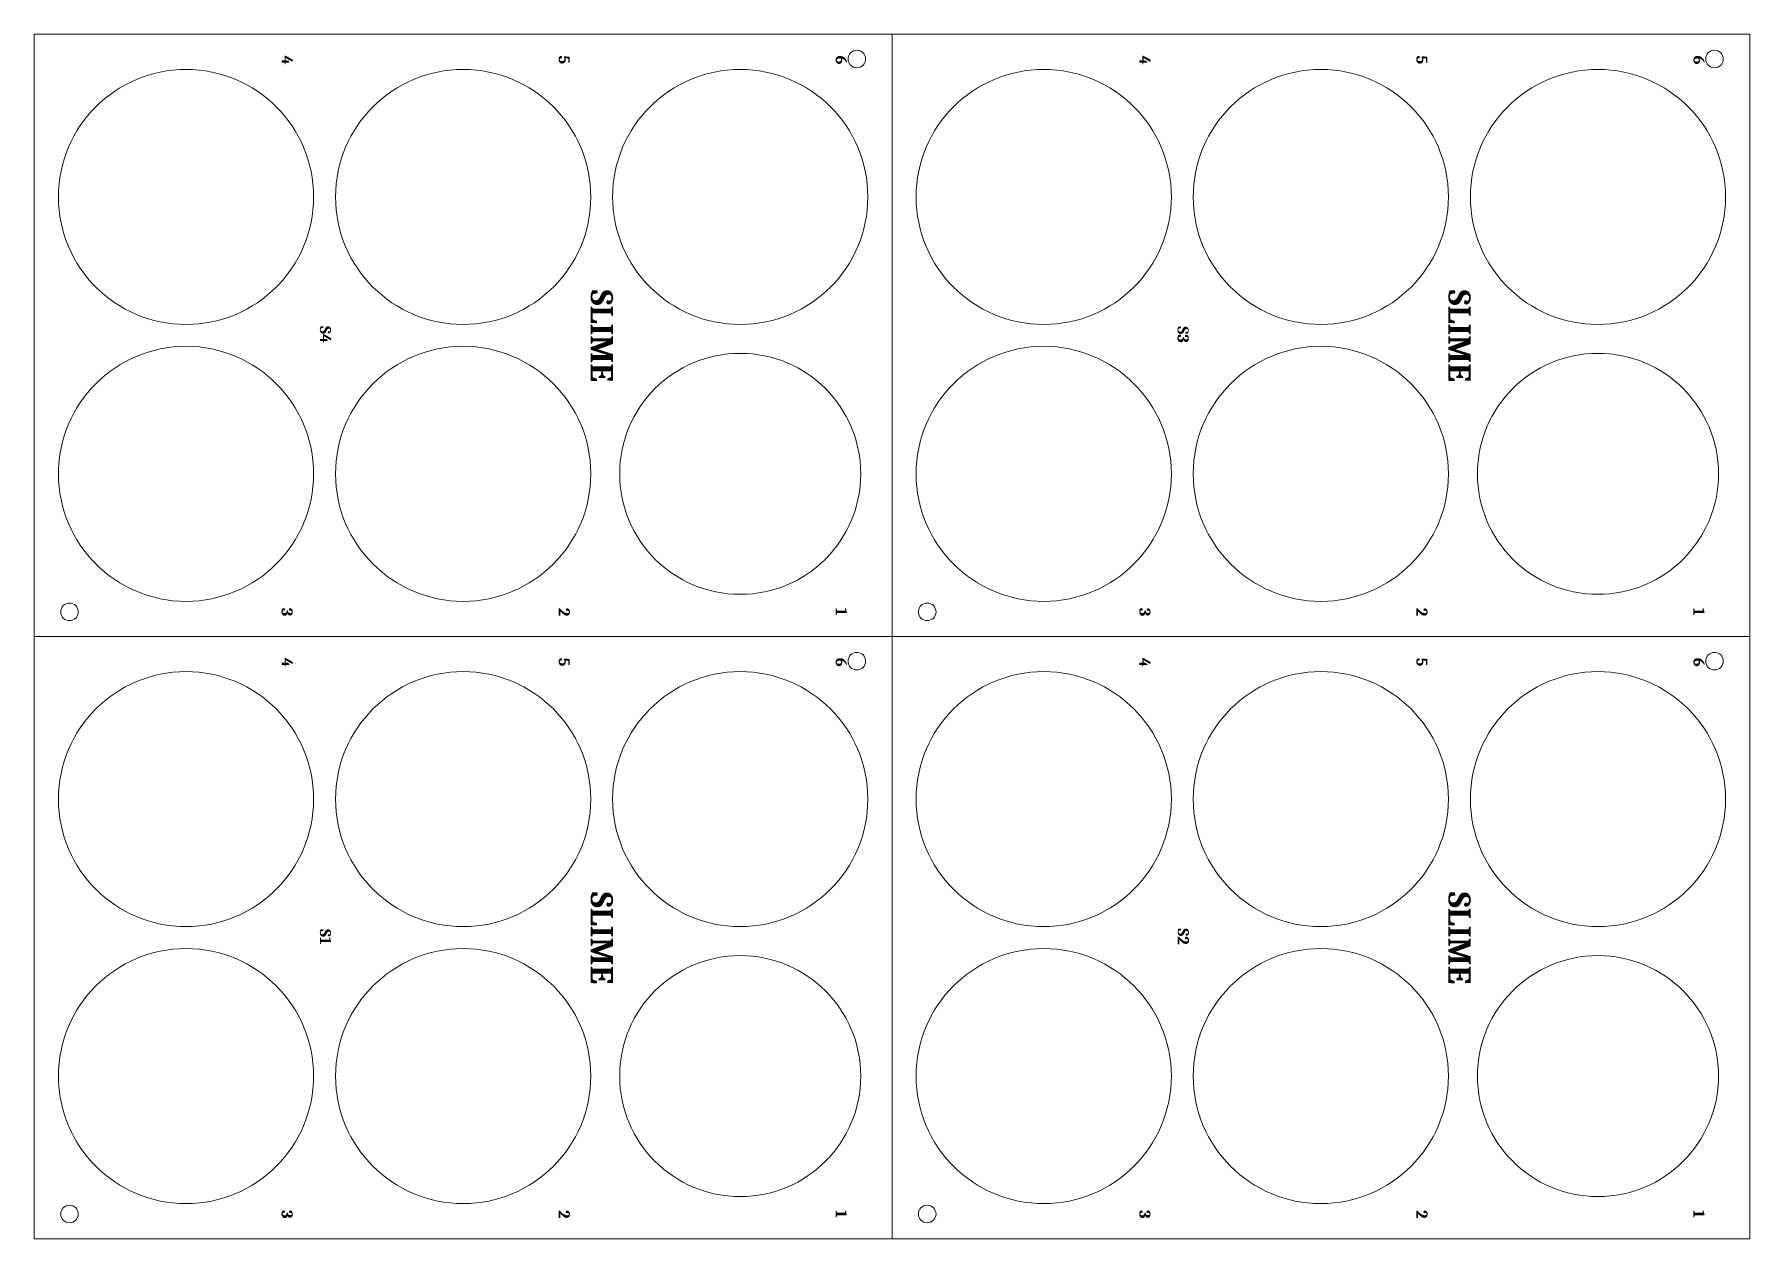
# Model space of a CAD drawing. Header units: centimetres. Extents: x -45.4 to 22.9, y -50.8 to 6.9.
# Drawn here: x -5.03 to 19.35, y -10.21 to 6.91 of the extents above; entities that cross this region are included whole.
import ezdxf

# ---------------------------------------------------------------- set-up
doc = ezdxf.new("R2010")
doc.units = ezdxf.units.CM
doc.header["$MEASUREMENT"] = 0
for name, color, linetype, lineweight in [('cuts', 6, 'Continuous', 0), ('final cut', 4, 'Continuous', 0), ('peghole_cut', 6, 'Continuous', 0), ('Raster Engraving - light', 1, 'Continuous', 13)]:
    doc.layers.add(name, color=color, linetype=linetype, lineweight=lineweight)
doc.layers.add('engrave', color=10, linetype='Continuous')

msp = doc.modelspace()

# ---------------------------------------------------------------- texts
at = {"layer": 'engrave', "attachment_point": 1, "rotation": 270}
for s, heights, insert, char_height in [('{\\fCambria Math|b1|i0|c0|p18;4}', [0], (-1.357, 6.612), 0.15748), ('{\\fCambria Math|b1|i0|c0|p18;5}', [0], (2.581, 6.612), 0.15748), ('{\\fCambria Math|b1|i0|c0|p18;6}', [0], (6.518, 6.612), 0.15748), ('{\\fCambria Math|b1|i0|c0|p18;4}', [0], (10.831, 6.612), 0.15748), ('{\\fCambria Math|b1|i0|c0|p18;5}', [0], (14.768, 6.612), 0.15748), ('{\\fCambria Math|b1|i0|c0|p18;6}', [0], (18.706, 6.612), 0.15748), ('\\pxqc;{\\fCambria Math|b1|i0|c0|p18;SLIME}', [0.319], (3.194, 2.821), 0.31496), ('\\pxqc;{\\fCambria Math|b1|i0|c0|p18;SLIME}', [0.319], (15.381, 2.821), 0.31496), ('{\\fCambria Math|b1|i0|c0|p18;3}', [0], (-1.357, -1.242), 0.15748), ('{\\fCambria Math|b1|i0|c0|p18;2}', [0], (2.581, -1.242), 0.15748), ('{\\fCambria Math|b1|i0|c0|p18;1}', [0], (6.518, -1.242), 0.15748), ('{\\fCambria Math|b1|i0|c0|p18;3}', [0], (10.831, -1.242), 0.15748), ('{\\fCambria Math|b1|i0|c0|p18;2}', [0], (14.768, -1.242), 0.15748), ('{\\fCambria Math|b1|i0|c0|p18;1}', [0], (18.706, -1.242), 0.15748), ('{\\fCambria Math|b1|i0|c0|p18;4}', [0], (-1.357, -1.951), 0.15748), ('{\\fCambria Math|b1|i0|c0|p18;5}', [0], (2.581, -1.951), 0.15748), ('{\\fCambria Math|b1|i0|c0|p18;6}', [0], (6.518, -1.951), 0.15748), ('{\\fCambria Math|b1|i0|c0|p18;4}', [0], (10.831, -1.951), 0.15748), ('{\\fCambria Math|b1|i0|c0|p18;5}', [0], (14.768, -1.951), 0.15748), ('{\\fCambria Math|b1|i0|c0|p18;6}', [0], (18.706, -1.951), 0.15748), ('\\pxqc;{\\fCambria Math|b1|i0|c0|p18;SLIME}', [0.319], (3.194, -5.742), 0.31496), ('\\pxqc;{\\fCambria Math|b1|i0|c0|p18;SLIME}', [0.319], (15.381, -5.742), 0.31496), ('{\\fCambria Math|b1|i0|c0|p18;3}', [0], (-1.357, -9.805), 0.15748), ('{\\fCambria Math|b1|i0|c0|p18;2}', [0], (2.581, -9.805), 0.15748), ('{\\fCambria Math|b1|i0|c0|p18;1}', [0], (6.518, -9.805), 0.15748), ('{\\fCambria Math|b1|i0|c0|p18;3}', [0], (10.831, -9.805), 0.15748), ('{\\fCambria Math|b1|i0|c0|p18;2}', [0], (14.768, -9.805), 0.15748), ('{\\fCambria Math|b1|i0|c0|p18;1}', [0], (18.706, -9.805), 0.15748)]:
    msp.add_mtext_dynamic_manual_height_columns(s, width=0.39077, gutter_width=0.394, heights=heights, dxfattribs=dict(at, insert=insert, char_height=char_height))
at = {"layer": 'Raster Engraving - light', "char_height": 0.15748, "attachment_point": 1, "rotation": 270}
for s, heights, insert in [('\\pxqc;{\\fCambria Math|b1|i0|c0|p18;S4}', [0], (-0.812, 2.839)), ('\\pxqc;{\\fCambria Math|b1|i0|c0|p18;S3}', [0], (11.375, 2.839)), ('\\pxqc;{\\fCambria Math|b1|i0|c0|p18;S1}', [0], (-0.812, -5.723)), ('{\\fCambria Math|b1|i0|c0|p18;S2}', [0.253], (11.378, -5.799))]:
    msp.add_mtext_dynamic_manual_height_columns(s, width=0.39077, gutter_width=0.394, heights=heights, dxfattribs=dict(at, insert=insert))

# ---------------------------------------------------------------- linework, layer by layer
at = {"layer": 'cuts'}
for centre, radius in [((-2.872, 4.601), 1.813), ((1.066, 4.601), 1.813), ((5.003, 4.601), 1.813), ((9.316, 4.601), 1.813), ((13.253, 4.601), 1.813), ((17.191, 4.601), 1.813), ((-2.872, 0.664), 1.813), ((1.066, 0.664), 1.813), ((9.316, 0.664), 1.813), ((13.253, 0.664), 1.813), ((5.003, 0.664), 1.713), ((17.191, 0.664), 1.713), ((-2.872, -3.961), 1.813), ((1.066, -3.961), 1.813), ((5.003, -3.961), 1.813), ((9.316, -3.961), 1.813), ((13.253, -3.961), 1.813), ((17.191, -3.961), 1.813), ((-2.872, -7.899), 1.813), ((1.066, -7.899), 1.813), ((9.316, -7.899), 1.813), ((13.253, -7.899), 1.813), ((5.003, -7.899), 1.713), ((17.191, -7.899), 1.713)]:
    msp.add_circle(centre, radius, dxfattribs=at)
at = {"layer": 'final cut'}
for p, q in [((-5.028, 6.914), (-5.028, -10.211)), ((-5.028, 6.914), (19.347, 6.914)), ((7.16, 6.914), (7.16, -10.211)), ((19.347, 6.914), (19.347, -10.211)), ((-5.028, -1.649), (19.347, -1.649)), ((-5.028, -10.211), (19.347, -10.211))]:
    msp.add_line(p, q, dxfattribs=at)
at = {"layer": 'peghole_cut'}
for centre in [(6.66, 6.562), (18.847, 6.562), (-4.528, -1.298), (7.66, -1.298), (6.66, -2), (18.847, -2), (-4.528, -9.86), (7.66, -9.86)]:
    msp.add_circle(centre, 0.125, dxfattribs=at)

msp.set_redraw_order([(e.dxf.handle, doc.entitydb.next_handle()) for e in msp.query("TEXT MTEXT ATTDEF DIMENSION ARC_DIMENSION")])  # texts and dimensions are drawn at this point

doc.saveas('drawing.dxf')
